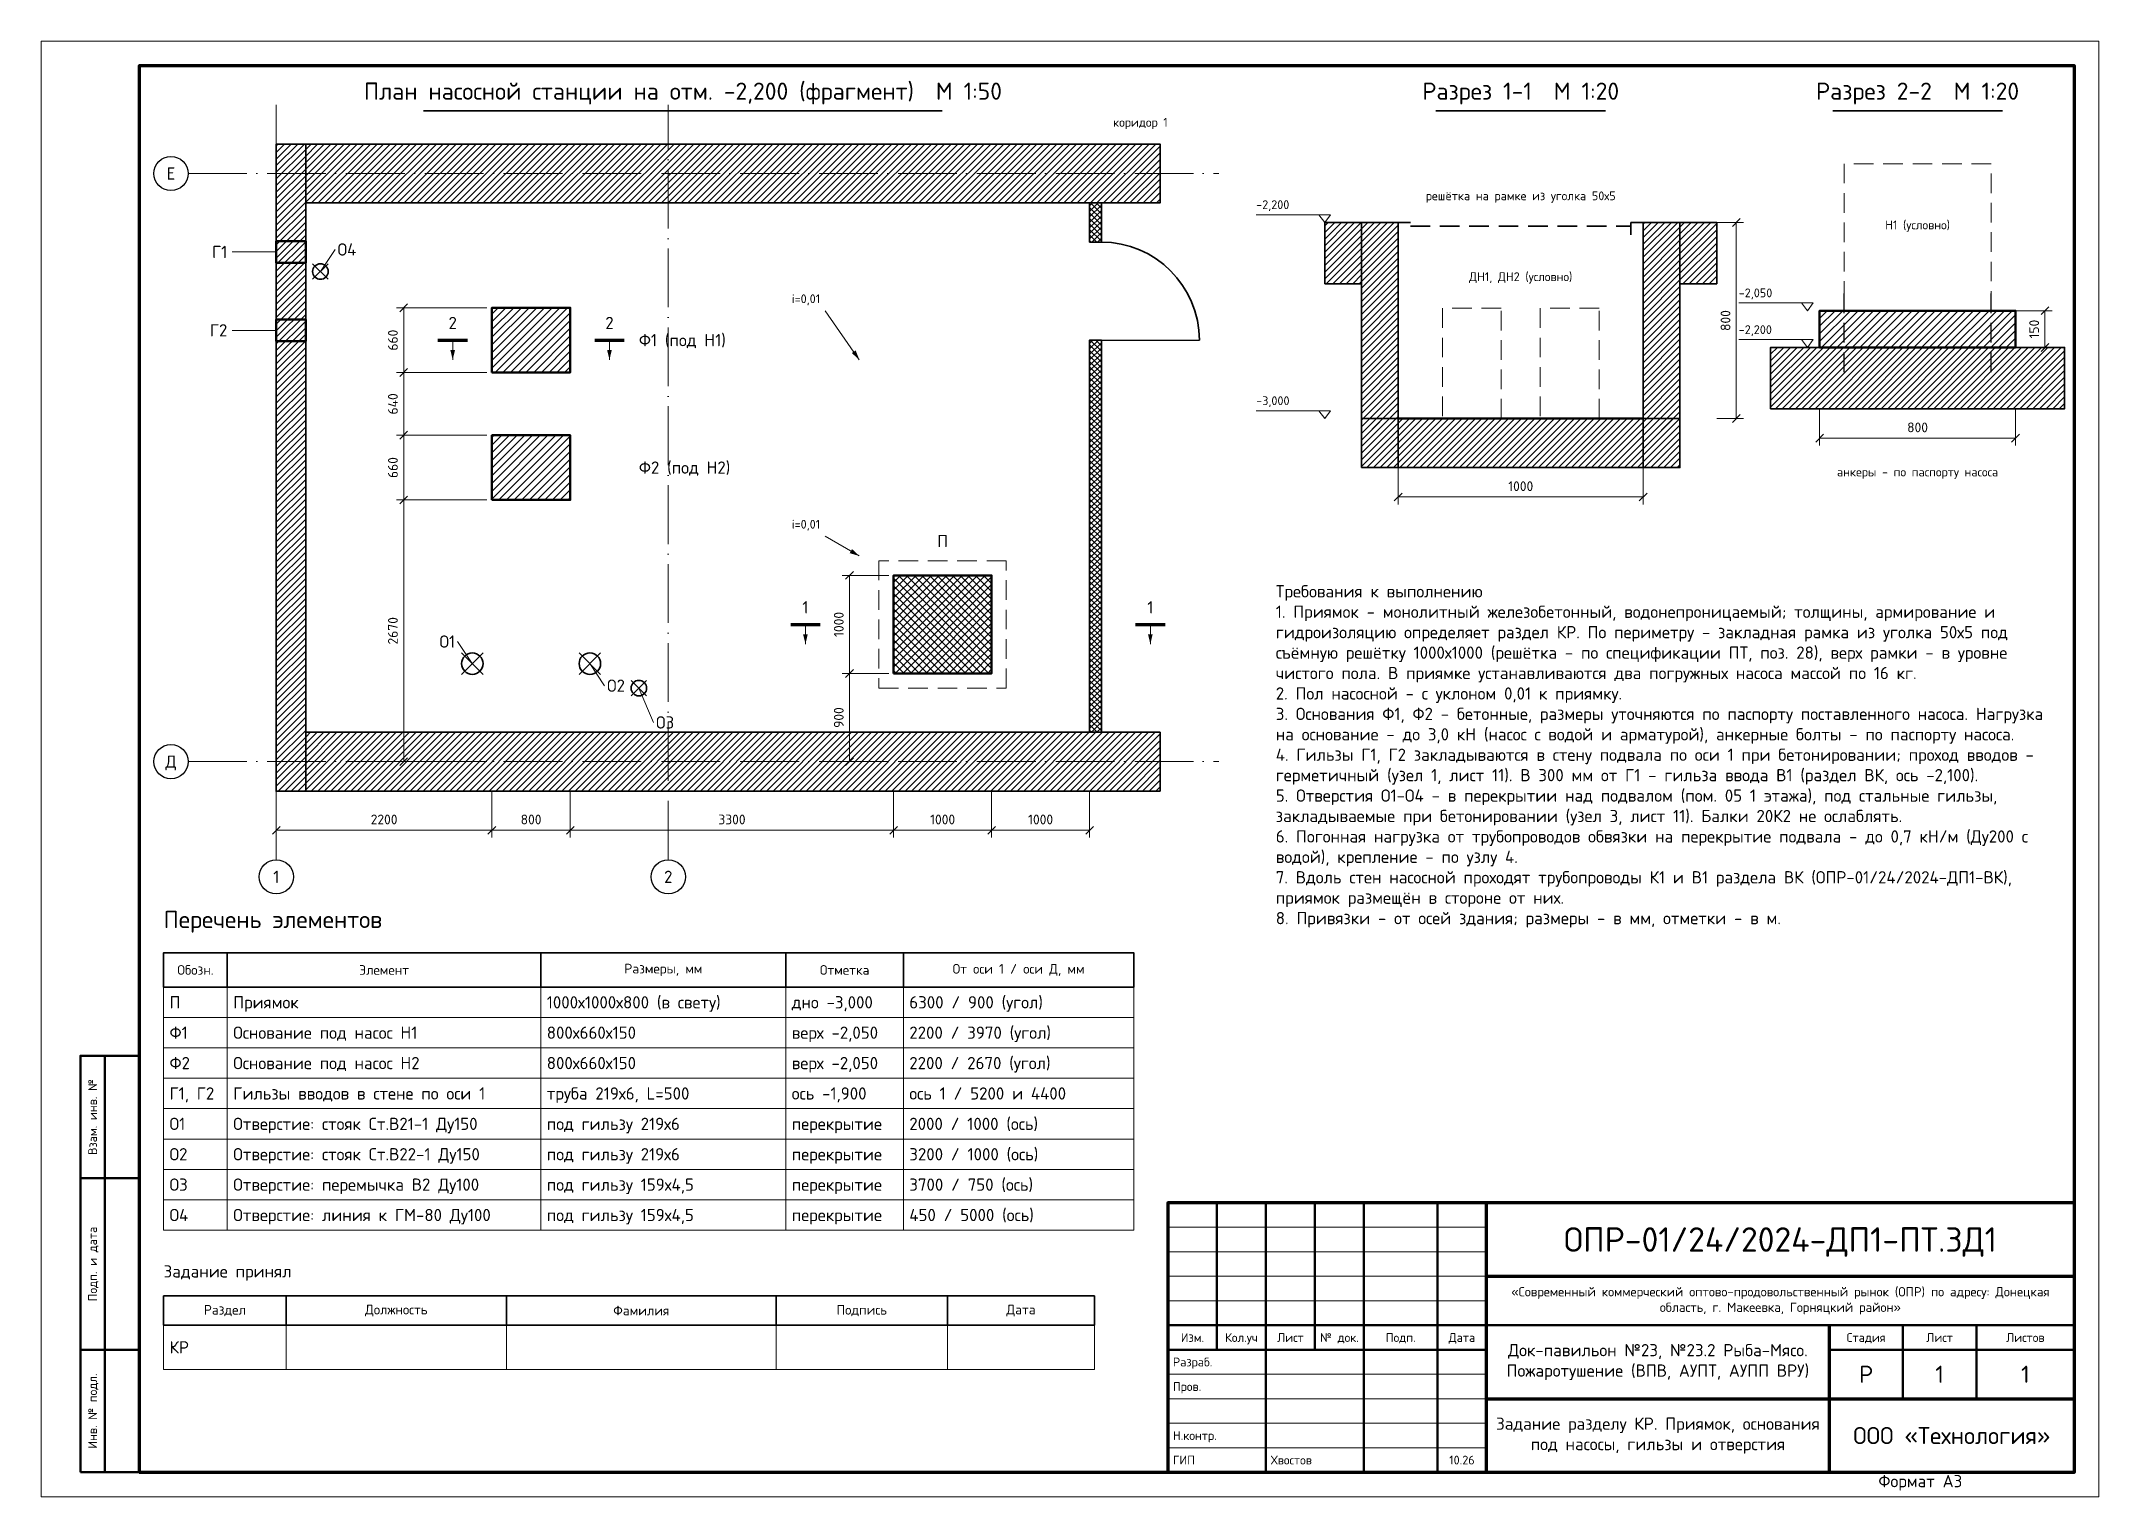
# Model space of a CAD drawing. Header units: millimetres. Extents: x 0 to 920, y 0 to 297.
# Drawn here: x 0 to 420, y 0 to 297 of the extents above; entities that cross this region are included whole.
import ezdxf
from ezdxf.enums import TextEntityAlignment as Align

# ---------------------------------------------------------------- set-up
doc = ezdxf.new("R2010")
doc.units = ezdxf.units.MM
doc.linetypes.add('ПТ_ШТРИХ', pattern=[6, 4, -2])
doc.linetypes.add('ПТ_ШТРИХПУНКТ', pattern=[16, 12, -2, 0, -2])
for name, color, linetype, lineweight in [('ПТ_выноски', 7, 'Continuous', 13), ('ПТ_контур', 7, 'Continuous', 35), ('ПТ_оси', 8, 'Continuous', 13), ('ПТ_размеры', 7, 'Continuous', 13), ('ПТ_рамка', 7, 'Continuous', 50), ('ПТ_рамка_тонк', 7, 'Continuous', 18), ('ПТ_текст', 7, 'Continuous', 18), ('ПТ_штриховка', 8, 'Continuous', 9)]:
    doc.layers.add(name, color=color, linetype=linetype, lineweight=lineweight)
doc.styles.add('ПТ', font='isocpeur.ttf')
doc.styles.add('ПТ_загл', font='isocpeur.ttf')

msp = doc.modelspace()

# ---------------------------------------------------------------- texts
at = {"layer": 'ПТ_текст'}
for s, height, style, p in [('План насосной станции на отм. -2,200 (фрагмент)  М 1:50', 3.5, 'ПТ_загл', (131, 284)), ('Разрез 1-1  М 1:20', 3.5, 'ПТ_загл', (302, 284)), ('Разрез 2-2  М 1:20', 3.5, 'ПТ_загл', (383, 284)), ('решётка на рамке из уголка 50х5', 1.8, 'ПТ', (302, 264)), ('ДН1, ДН2 (условно)', 1.8, 'ПТ', (302, 247.5)), ('2', 2.5, 'ПТ', (84, 237.5)), ('2', 2.5, 'ПТ', (116, 237.5)), ('800', 2, 'ПТ', (383, 216.6)), ('1000', 2, 'ПТ', (302, 204.6)), ('П', 2.5, 'ПТ_загл', (184, 193)), ('1', 2.5, 'ПТ', (156, 179.5)), ('1', 2.5, 'ПТ', (226.4, 179.5)), ('2200', 2, 'ПТ', (70, 136.6)), ('800', 2, 'ПТ', (100, 136.6)), ('3300', 2, 'ПТ', (141, 136.6)), ('1000', 2, 'ПТ', (184, 136.6)), ('1000', 2, 'ПТ', (204, 136.6))]:
    msp.add_text(s, height=height, dxfattribs=dict(at, style=style)).set_placement(p, align=Align.BOTTOM_CENTER)
for s, height, style, p in [('коридор 1', 1.8, 'ПТ', (218.8, 279)), ('-2,200', 1.8, 'ПТ', (248, 262.2)), ('-2,050', 1.8, 'ПТ', (346.5, 244.2)), ('-2,200', 1.8, 'ПТ', (346.5, 236.7)), ('-3,000', 1.8, 'ПТ', (248, 222.2)), ('Перечень элементов', 3.5, 'ПТ_загл', (25, 115)), ('Задание принял', 2.5, 'ПТ_загл', (25, 44)), ('Формат A3', 2.5, 'ПТ', (375, 1.2))]:
    msp.add_text(s, height=height, dxfattribs=dict(at, style=style)).set_placement(p, align=Align.BOTTOM_LEFT)
for s, height, style, p in [('Е', 2.5, 'ПТ', (26.5, 270)), ('Н1 (условно)', 1.8, 'ПТ', (383, 259.5)), ('Д', 2.5, 'ПТ', (26.5, 150)), ('1', 2.5, 'ПТ', (48, 126.5)), ('2', 2.5, 'ПТ', (128, 126.5)), ('ОПР-01/24/2024-ДП1-ПТ.ЗД1', 5, 'ПТ_загл', (355, 52.5)), ('Изм.', 1.8, 'ПТ', (235, 32.5)), ('Кол.уч', 1.8, 'ПТ', (245, 32.5)), ('Лист', 1.8, 'ПТ', (255, 32.5)), ('№ док.', 1.8, 'ПТ', (265, 32.5)), ('Подп.', 1.8, 'ПТ', (277.5, 32.5)), ('Дата', 1.8, 'ПТ', (290, 32.5)), ('Стадия', 1.8, 'ПТ', (372.5, 32.5)), ('Лист', 1.8, 'ПТ', (387.5, 32.5)), ('Листов', 1.8, 'ПТ', (405, 32.5)), ('Р', 3.5, 'ПТ', (372.5, 25)), ('1', 3.5, 'ПТ', (387.5, 25)), ('1', 3.5, 'ПТ', (405, 25)), ('ООО «Технология»', 3.5, 'ПТ', (390, 12.5)), ('10.26', 1.8, 'ПТ', (290, 7.5))]:
    msp.add_text(s, height=height, dxfattribs=dict(at, style=style)).set_placement(p, align=Align.MIDDLE_CENTER)
at = {"layer": 'ПТ_текст', "style": 'ПТ'}
for s, p in [('Г1', (38, 254)), ('Г2', (38, 238)), ('О1', (84.5, 174.5))]:
    msp.add_text(s, height=2.5, dxfattribs=at).set_placement(p, align=Align.MIDDLE_RIGHT)
for s, height, p in [('О4', 2.5, (60.5, 254.5)), ('Ф1 (под Н1)', 2.5, (122, 236)), ('Ф2 (под Н2)', 2.5, (122, 210)), ('О2', 2.5, (115.5, 165.5)), ('О3', 2.5, (125.5, 158)), ('П', 2.5, (26.2, 100.9)), ('Приямок', 2.5, (39.2, 100.9)), ('1000х1000х800 (в свету)', 2.5, (103.2, 100.9)), ('дно -3,000', 2.5, (153.2, 100.9)), ('6300 / 900 (угол)', 2.5, (177.2, 100.9)), ('Ф1', 2.5, (26.2, 94.7)), ('Основание под насос Н1', 2.5, (39.2, 94.7)), ('800х660х150', 2.5, (103.2, 94.7)), ('верх -2,050', 2.5, (153.2, 94.7)), ('2200 / 3970 (угол)', 2.5, (177.2, 94.7)), ('Ф2', 2.5, (26.2, 88.5)), ('Основание под насос Н2', 2.5, (39.2, 88.5)), ('800х660х150', 2.5, (103.2, 88.5)), ('верх -2,050', 2.5, (153.2, 88.5)), ('2200 / 2670 (угол)', 2.5, (177.2, 88.5)), ('Г1, Г2', 2.5, (26.2, 82.3)), ('Гильзы вводов в стене по оси 1', 2.5, (39.2, 82.3)), ('труба 219х6, L=500', 2.5, (103.2, 82.3)), ('ось -1,900', 2.5, (153.2, 82.3)), ('ось 1 / 5200 и 4400', 2.5, (177.2, 82.3)), ('О1', 2.5, (26.2, 76.1)), ('Отверстие: стояк Ст.В21-1 Ду150', 2.5, (39.2, 76.1)), ('под гильзу 219х6', 2.5, (103.2, 76.1)), ('перекрытие', 2.5, (153.2, 76.1)), ('2000 / 1000 (ось)', 2.5, (177.2, 76.1)), ('3200 / 1000 (ось)', 2.5, (177.2, 69.9)), ('О2', 2.5, (26.2, 69.9)), ('Отверстие: стояк Ст.В22-1 Ду150', 2.5, (39.2, 69.9)), ('под гильзу 219х6', 2.5, (103.2, 69.9)), ('перекрытие', 2.5, (153.2, 69.9)), ('О3', 2.5, (26.2, 63.7)), ('Отверстие: перемычка В2 Ду100', 2.5, (39.2, 63.7)), ('под гильзу 159х4,5', 2.5, (103.2, 63.7)), ('перекрытие', 2.5, (153.2, 63.7)), ('3700 / 750 (ось)', 2.5, (177.2, 63.7)), ('450 / 5000 (ось)', 2.5, (177.2, 57.5)), ('О4', 2.5, (26.2, 57.5)), ('Отверстие: линия к ГМ-80 Ду100', 2.5, (39.2, 57.5)), ('под гильзу 159х4,5', 2.5, (103.2, 57.5)), ('перекрытие', 2.5, (153.2, 57.5)), ('КР', 2.5, (26.2, 30.5)), ('Разраб.', 1.8, (231, 27.5)), ('Пров.', 1.8, (231, 22.5)), ('Н.контр.', 1.8, (231, 12.5)), ('ГИП', 1.8, (231, 7.5)), ('Хвостов', 1.8, (251, 7.5))]:
    msp.add_text(s, height=height, dxfattribs=at).set_placement(p, align=Align.MIDDLE_LEFT)
for p in [(159, 243), (159, 197)]:
    msp.add_text('i=0,01', height=1.8, dxfattribs=at).set_placement(p, align=Align.BOTTOM_RIGHT)
for s, p in [('800', (345.4, 240)), ('150', (408.4, 238.25)), ('660', (73.4, 236)), ('640', (73.4, 223)), ('660', (73.4, 210)), ('2670', (73.4, 176.7)), ('1000', (164.4, 178)), ('900', (164.4, 159))]:
    msp.add_text(s, height=2, rotation=90, dxfattribs=at).set_placement(p, align=Align.BOTTOM_CENTER)
msp.add_text('анкеры - по паспорту насоса', height=1.8, dxfattribs=at).set_placement((383, 210), align=Align.TOP_CENTER)
for s, p in [('Взам. инв. №', (10.5, 77.5)), ('Подп. и дата', (10.5, 47.5)), ('Инв. № подл.', (10.5, 17.5))]:
    msp.add_text(s, height=1.8, rotation=90, dxfattribs=at).set_placement(p, align=Align.MIDDLE_CENTER)
for s, insert, char_height, width, attachment_point in [('Требования к выполнению \\P1. Приямок - монолитный железобетонный, водонепроницаемый; толщины, армирование и гидроизоляцию определяет раздел КР. По периметру - закладная рамка из уголка 50х5 под съёмную решётку 1000х1000 (решётка - по спецификации ПТ, поз. 28), верх рамки - в уровне чистого пола. В приямке устанавливаются два погружных насоса массой по 16 кг. \\P2. Пол насосной - с уклоном 0,01 к приямку. \\P3. Основания Ф1, Ф2 - бетонные, размеры уточняются по паспорту поставленного насоса. Нагрузка на основание - до 3,0 кН (насос с водой и арматурой), анкерные болты - по паспорту насоса. \\P4. Гильзы Г1, Г2 закладываются в стену подвала по оси 1 при бетонировании; проход вводов - герметичный (узел 1, лист 11). В 300 мм от Г1 - гильза ввода В1 (раздел ВК, ось -2,100). \\P5. Отверстия О1-О4 - в перекрытии над подвалом (пом. 05 1 этажа), под стальные гильзы, закладываемые при бетонировании (узел 3, лист 11). Балки 20К2 не ослаблять. \\P6. Погонная нагрузка от трубопроводов обвязки на перекрытие подвала - до 0,7 кН/м (Ду200 с водой), крепление - по узлу 4. \\P7. Вдоль стен насосной проходят трубопроводы К1 и В1 раздела ВК (ОПР-01/24/2024-ДП1-ВК), приямок размещён в стороне от них. \\P8. Привязки - от осей здания; размеры - в мм, отметки - в м.', (252, 186), 2.5, 160, 1), ('Обозн.', (31.5, 107.5), 1.98, 11.5, 5), ('Элемент', (70, 107.5), 1.98, 62.5, 5), ('Размеры, мм', (127, 107.5), 1.98, 48.5, 5), ('Отметка', (164, 107.5), 1.98, 22.5, 5), ('От оси 1 / оси Д, мм', (199.5, 107.5), 1.98, 45.5, 5), ('«Современный коммерческий оптово-продовольственный рынок (ОПР) по адресу: Донецкая область, г. Макеевка, Горняцкий район»', (355, 40), 1.9, 116, 5), ('Раздел', (37.5, 38), 1.98, 23.5, 5), ('Должность', (72.5, 38), 1.98, 43.5, 5), ('Фамилия', (122.5, 38), 1.98, 53.5, 5), ('Подпись', (167.5, 38), 1.98, 33.5, 5), ('Дата', (200, 38), 1.98, 28.5, 5), ('Док-павильон №23, №23.2 Рыба-Мясо. Пожаротушение (ВПВ, АУПТ, АУПП ВРУ)', (330, 27.5), 2.5, 66, 5), ('Задание разделу КР. Приямок, основания под насосы, гильзы и отверстия', (330, 12.5), 2.5, 66, 5)]:
    msp.add_mtext(s, dxfattribs=dict(at, insert=insert, char_height=char_height, width=width, attachment_point=attachment_point))

# ---------------------------------------------------------------- blocks, each defined once
blk = doc.blocks.new('ARROW')
h = blk.add_hatch(color=7)
h.dxf.hatch_style = 1
h.paths.add_polyline_path([(0, 0), (-2.5, 0.6), (-2.5, -0.6)])

# ---------------------------------------------------------------- hatches: boundary and pattern name
at = {"layer": 'ПТ_штриховка'}
h = msp.add_hatch(dxfattribs=at)
h.set_pattern_fill('ANSI31', color=8, scale=0.3)
h.paths.add_polyline_path([(48, 144), (54, 144), (54, 276), (48, 276)])
h = msp.add_hatch(dxfattribs=at)
h.set_pattern_fill('ANSI31', color=8, scale=0.3)
h.paths.add_polyline_path([(54, 264), (228.4, 264), (228.4, 276), (54, 276)])
h = msp.add_hatch(dxfattribs=at)
h.set_pattern_fill('ANSI37', color=8, scale=0.25)
h.paths.add_polyline_path([(214, 256), (216.4, 256), (216.4, 264), (214, 264)])
h = msp.add_hatch(dxfattribs=at)
h.set_pattern_fill('ANSI31', color=8, scale=0.3)
h.paths.add_polyline_path([(262, 247.5), (269.5, 247.5), (269.5, 260), (262, 260)])
h = msp.add_hatch(dxfattribs=at)
h.set_pattern_fill('ANSI31', color=8, scale=0.3)
h.paths.add_polyline_path([(269.5, 210), (277, 210), (277, 260), (269.5, 260)])
h = msp.add_hatch(dxfattribs=at)
h.set_pattern_fill('ANSI31', color=8, scale=0.3)
h.paths.add_polyline_path([(327, 210), (334.5, 210), (334.5, 260), (327, 260)])
h = msp.add_hatch(dxfattribs=at)
h.set_pattern_fill('ANSI31', color=8, scale=0.3)
h.paths.add_polyline_path([(334.5, 247.5), (342, 247.5), (342, 260), (334.5, 260)])
h = msp.add_hatch(dxfattribs=at)
h.set_pattern_fill('ANSI31', scale=0.35)
h.paths.add_polyline_path([(92, 229.4), (108, 229.4), (108, 242.6), (92, 242.6)])
h = msp.add_hatch(dxfattribs=at)
h.set_pattern_fill('ANSI31', scale=0.35)
h.paths.add_polyline_path([(363, 234.5), (403, 234.5), (403, 242), (363, 242)])
h = msp.add_hatch(dxfattribs=at)
h.set_pattern_fill('ANSI37', color=8, scale=0.25)
h.paths.add_polyline_path([(214, 156), (216.4, 156), (216.4, 236), (214, 236)])
h = msp.add_hatch(dxfattribs=at)
h.set_pattern_fill('ANSI31', color=8, scale=0.3)
h.paths.add_polyline_path([(353, 222), (413, 222), (413, 234.5), (353, 234.5)])
h = msp.add_hatch(dxfattribs=at)
h.set_pattern_fill('ANSI31', color=8, scale=0.3)
h.paths.add_polyline_path([(269.5, 210), (334.5, 210), (334.5, 220), (269.5, 220)])
h = msp.add_hatch(dxfattribs=at)
h.set_pattern_fill('ANSI31', scale=0.35)
h.paths.add_polyline_path([(92, 203.4), (108, 203.4), (108, 216.6), (92, 216.6)])
h = msp.add_hatch(dxfattribs=at)
h.set_pattern_fill('ANSI37', scale=0.35)
h.paths.add_polyline_path([(174, 168), (194, 168), (194, 188), (174, 188)])
h = msp.add_hatch(dxfattribs=at)
h.set_pattern_fill('ANSI31', color=8, scale=0.3)
h.paths.add_polyline_path([(54, 144), (228.4, 144), (228.4, 156), (54, 156)])

# ---------------------------------------------------------------- linework, layer by layer
at = {"layer": 'ПТ_выноски'}
for p, q in [((48, 254), (39, 254)), ((57, 250), (60, 254.5)), ((48, 238), (39, 238)), ((88, 170), (85, 174.5)), ((112, 170), (115, 165.5)), ((122, 165), (125, 158))]:
    msp.add_line(p, q, dxfattribs=at)
at = {"layer": 'ПТ_контур', "lineweight": 35}
for p, q in [((78.06, 282.8), (183.94, 282.8)), ((284.68, 282.8), (319.32, 282.8)), ((365.68, 282.8), (400.32, 282.8))]:
    msp.add_line(p, q, dxfattribs=at)
at = {"layer": 'ПТ_контур', "linetype": 'ПТ_ШТРИХ', "lineweight": 35}
msp.add_line((279.5, 259.25), (324.5, 259.25), dxfattribs=at)
at = {"layer": 'ПТ_контур', "lineweight": 18}
for p, q in [((55.41, 248.41), (58.59, 251.59)), ((55.41, 251.59), (58.59, 248.41)), ((85.81, 167.81), (90.19, 172.19)), ((85.81, 172.19), (90.19, 167.81)), ((109.81, 167.81), (114.19, 172.19)), ((109.81, 172.19), (114.19, 167.81)), ((120.41, 163.41), (123.59, 166.59)), ((120.41, 166.59), (123.59, 163.41))]:
    msp.add_line(p, q, dxfattribs=at)
at = {"layer": 'ПТ_контур', "linetype": 'ПТ_ШТРИХ', "lineweight": 25}
for p, q in [((368, 229.5), (368, 245.5)), ((398, 229.5), (398, 245.5))]:
    msp.add_line(p, q, dxfattribs=at)
at = {"layer": 'ПТ_контур', "lineweight": 70}
for p, q in [((81, 236), (87, 236)), ((113, 236), (119, 236)), ((153, 178), (159, 178)), ((223.4, 178), (229.4, 178))]:
    msp.add_line(p, q, dxfattribs=at)
at = {"layer": 'ПТ_контур', "lineweight": 25}
msp.add_line((216.4, 236), (236.4, 236), dxfattribs=at)
at = {"layer": 'ПТ_контур', "lineweight": 50}
msp.add_line((277, 220), (327, 220), dxfattribs=at)
at = {"layer": 'ПТ_контур', "lineweight": 35}
for points in [[(48, 144), (54, 144), (54, 276), (48, 276)], [(54, 264), (228.4, 264), (228.4, 276), (54, 276)], [(214, 256), (216.4, 256), (216.4, 264), (214, 264)], [(262, 247.5), (269.5, 247.5), (269.5, 260), (262, 260)], [(269.5, 210), (277, 210), (277, 260), (269.5, 260)], [(327, 210), (334.5, 210), (334.5, 260), (327, 260)], [(334.5, 247.5), (342, 247.5), (342, 260), (334.5, 260)], [(214, 156), (216.4, 156), (216.4, 236), (214, 236)], [(353, 222), (413, 222), (413, 234.5), (353, 234.5)], [(269.5, 210), (334.5, 210), (334.5, 220), (269.5, 220)], [(54, 144), (228.4, 144), (228.4, 156), (54, 156)]]:
    msp.add_lwpolyline(points, close=True, dxfattribs=at)
at = {"layer": 'ПТ_контур', "linetype": 'ПТ_ШТРИХ', "lineweight": 18}
for points in [[(368, 242), (398, 242), (398, 272), (368, 272)], [(286, 220), (298, 220), (298, 242.5), (286, 242.5)], [(306, 220), (318, 220), (318, 242.5), (306, 242.5)], [(171, 165), (197, 165), (197, 191), (171, 191)]]:
    msp.add_lwpolyline(points, close=True, dxfattribs=at)
at = {"layer": 'ПТ_контур', "lineweight": 35}
for points in [[(277, 257.5), (277, 260), (279.5, 260)], [(324.5, 257.5), (324.5, 260), (327, 260)]]:
    msp.add_lwpolyline(points, dxfattribs=at)
at = {"layer": 'ПТ_контур', "lineweight": 50}
for points in [[(48, 251.8), (54, 251.8), (54, 256.2), (48, 256.2)], [(48, 235.8), (54, 235.8), (54, 240.2), (48, 240.2)], [(92, 229.4), (108, 229.4), (108, 242.6), (92, 242.6)], [(363, 234.5), (403, 234.5), (403, 242), (363, 242)], [(92, 203.4), (108, 203.4), (108, 216.6), (92, 216.6)], [(174, 168), (194, 168), (194, 188), (174, 188)]]:
    msp.add_lwpolyline(points, close=True, dxfattribs=at)
at = {"layer": 'ПТ_контур', "lineweight": 25}
for centre in [(26.5, 270), (26.5, 150), (48, 126.5), (128, 126.5)]:
    msp.add_circle(centre, 3.5, dxfattribs=at)
at = {"layer": 'ПТ_контур', "lineweight": 35}
for centre, radius in [((57, 250), 1.59), ((88, 170), 2.19), ((112, 170), 2.19), ((122, 165), 1.59)]:
    msp.add_circle(centre, radius, dxfattribs=at)
at = {"layer": 'ПТ_контур'}
msp.add_arc((216.4, 236), 20, 0, 90, dxfattribs=at)
at = {"layer": 'ПТ_оси', "linetype": 'ПТ_ШТРИХПУНКТ', "lineweight": 13}
for p, q in [((48, 130), (48, 284)), ((128, 130), (128, 284)), ((30, 270), (240.4, 270)), ((30, 150), (240.4, 150))]:
    msp.add_line(p, q, dxfattribs=at)
at = {"layer": 'ПТ_размеры', "lineweight": 25}
for p, q in [((345.2, 259.2), (346.8, 260.8)), ((73.2, 241.8), (74.8, 243.4)), ((408.2, 241.2), (409.8, 242.8)), ((408.2, 233.7), (409.8, 235.3)), ((73.2, 228.6), (74.8, 230.2)), ((73.2, 228.6), (74.8, 230.2)), ((345.2, 219.2), (346.8, 220.8)), ((73.2, 215.8), (74.8, 217.4)), ((73.2, 215.8), (74.8, 217.4)), ((362.2, 215.2), (363.8, 216.8)), ((402.2, 215.2), (403.8, 216.8)), ((73.2, 202.6), (74.8, 204.2)), ((73.2, 202.6), (74.8, 204.2)), ((276.2, 203.2), (277.8, 204.8)), ((326.2, 203.2), (327.8, 204.8)), ((164.2, 187.2), (165.8, 188.8)), ((164.2, 167.2), (165.8, 168.8)), ((164.2, 167.2), (165.8, 168.8)), ((73.2, 149.2), (74.8, 150.8)), ((164.2, 149.2), (165.8, 150.8)), ((47.2, 135.2), (48.8, 136.8)), ((91.2, 135.2), (92.8, 136.8)), ((91.2, 135.2), (92.8, 136.8)), ((107.2, 135.2), (108.8, 136.8)), ((107.2, 135.2), (108.8, 136.8)), ((173.2, 135.2), (174.8, 136.8)), ((173.2, 135.2), (174.8, 136.8)), ((193.2, 135.2), (194.8, 136.8)), ((193.2, 135.2), (194.8, 136.8)), ((213.2, 135.2), (214.8, 136.8))]:
    msp.add_line(p, q, dxfattribs=at)
at = {"layer": 'ПТ_размеры'}
for p, q in [((342, 260), (347.5, 260)), ((346, 220), (346, 260)), ((91, 242.6), (72.5, 242.6)), ((74, 229.4), (74, 242.6)), ((403, 242), (410.5, 242)), ((409, 234.5), (409, 242)), ((403, 234.5), (410.5, 234.5)), ((91, 229.4), (72.5, 229.4)), ((91, 229.4), (72.5, 229.4)), ((74, 216.6), (74, 229.4)), ((342, 220), (347.5, 220)), ((363, 222), (363, 214.5)), ((403, 222), (403, 214.5)), ((91, 216.6), (72.5, 216.6)), ((91, 216.6), (72.5, 216.6)), ((74, 203.4), (74, 216.6)), ((363, 216), (403, 216)), ((277, 210), (277, 202.5)), ((327, 210), (327, 202.5)), ((91, 203.4), (72.5, 203.4)), ((91, 203.4), (72.5, 203.4)), ((74, 150), (74, 203.4)), ((277, 204), (327, 204)), ((173, 188), (163.5, 188)), ((165, 168), (165, 188)), ((173, 168), (163.5, 168)), ((173, 168), (163.5, 168)), ((165, 150), (165, 168)), ((91, 150), (72.5, 150)), ((173, 150), (163.5, 150)), ((48, 144), (48, 134.5)), ((92, 144), (92, 134.5)), ((92, 144), (92, 134.5)), ((108, 144), (108, 134.5)), ((108, 144), (108, 134.5)), ((174, 144), (174, 134.5)), ((174, 144), (174, 134.5)), ((194, 144), (194, 134.5)), ((194, 144), (194, 134.5)), ((214, 144), (214, 134.5)), ((48, 136), (92, 136)), ((92, 136), (108, 136)), ((108, 136), (174, 136)), ((174, 136), (194, 136)), ((194, 136), (214, 136))]:
    msp.add_line(p, q, dxfattribs=at)
at = {"layer": 'ПТ_рамка', "lineweight": 50}
for p, q in [((13, 65), (13, 90)), ((13, 30), (13, 65)), ((240, 30), (240, 60)), ((250, 30), (250, 60)), ((260, 30), (260, 60)), ((270, 30), (270, 60)), ((285, 30), (285, 60)), ((230, 35), (295, 35)), ((295, 35), (415, 35)), ((380, 20), (380, 35)), ((395, 20), (395, 35)), ((13, 5), (13, 30)), ((230, 30), (295, 30)), ((250, 5), (250, 30)), ((270, 5), (270, 30)), ((285, 5), (285, 30)), ((365, 30), (415, 30))]:
    msp.add_line(p, q, dxfattribs=at)
at = {"layer": 'ПТ_рамка', "lineweight": 70}
for p, q in [((295, 5), (295, 60)), ((295, 45), (415, 45)), ((365, 5), (365, 35)), ((295, 20), (415, 20))]:
    msp.add_line(p, q, dxfattribs=at)
at = {"layer": 'ПТ_рамка', "lineweight": 18}
for p, q in [((230, 55), (295, 55)), ((230, 50), (295, 50)), ((230, 45), (295, 45)), ((230, 40), (295, 40)), ((230, 25), (295, 25)), ((230, 20), (295, 20)), ((230, 15), (295, 15)), ((230, 10), (295, 10))]:
    msp.add_line(p, q, dxfattribs=at)
at = {"layer": 'ПТ_рамка', "lineweight": 70}
for points in [[(20, 5), (415, 5), (415, 292), (20, 292)], [(230, 5), (415, 5), (415, 60), (230, 60)]]:
    msp.add_lwpolyline(points, close=True, dxfattribs=at)
at = {"layer": 'ПТ_рамка', "lineweight": 50}
for points in [[(8, 65), (20, 65), (20, 90), (8, 90)], [(8, 30), (20, 30), (20, 65), (8, 65)], [(8, 5), (20, 5), (20, 30), (8, 30)]]:
    msp.add_lwpolyline(points, close=True, dxfattribs=at)
at = {"layer": 'ПТ_рамка_тонк', "lineweight": 35}
for p, q in [((25, 111), (25, 104)), ((38, 111), (38, 104)), ((102, 111), (102, 104)), ((152, 111), (152, 104)), ((176, 111), (176, 104)), ((223, 111), (223, 104)), ((25, 41), (25, 35)), ((50, 41), (50, 35)), ((95, 41), (95, 35)), ((150, 41), (150, 35)), ((185, 41), (185, 35)), ((215, 41), (215, 35))]:
    msp.add_line(p, q, dxfattribs=at)
at = {"layer": 'ПТ_рамка_тонк'}
for p, q in [((25, 104), (25, 97.8)), ((38, 104), (38, 97.8)), ((102, 104), (102, 97.8)), ((152, 104), (152, 97.8)), ((176, 104), (176, 97.8)), ((223, 104), (223, 97.8)), ((25, 97.8), (223, 97.8)), ((25, 97.8), (25, 91.6)), ((38, 97.8), (38, 91.6)), ((102, 97.8), (102, 91.6)), ((152, 97.8), (152, 91.6)), ((176, 97.8), (176, 91.6)), ((223, 97.8), (223, 91.6)), ((25, 91.6), (223, 91.6)), ((25, 91.6), (25, 85.4)), ((38, 91.6), (38, 85.4)), ((102, 91.6), (102, 85.4)), ((152, 91.6), (152, 85.4)), ((176, 91.6), (176, 85.4)), ((223, 91.6), (223, 85.4)), ((25, 85.4), (223, 85.4)), ((25, 85.4), (25, 79.2)), ((38, 85.4), (38, 79.2)), ((102, 85.4), (102, 79.2)), ((152, 85.4), (152, 79.2)), ((176, 85.4), (176, 79.2)), ((223, 85.4), (223, 79.2)), ((25, 79.2), (223, 79.2)), ((25, 79.2), (25, 73)), ((38, 79.2), (38, 73)), ((102, 79.2), (102, 73)), ((152, 79.2), (152, 73)), ((176, 79.2), (176, 73)), ((223, 79.2), (223, 73)), ((25, 73), (223, 73)), ((25, 73), (25, 66.8)), ((38, 73), (38, 66.8)), ((102, 73), (102, 66.8)), ((152, 73), (152, 66.8)), ((176, 73), (176, 66.8)), ((223, 73), (223, 66.8)), ((25, 66.8), (223, 66.8)), ((25, 66.8), (25, 60.6)), ((38, 66.8), (38, 60.6)), ((102, 66.8), (102, 60.6)), ((152, 66.8), (152, 60.6)), ((176, 66.8), (176, 60.6)), ((223, 66.8), (223, 60.6)), ((25, 60.6), (223, 60.6)), ((25, 60.6), (25, 54.4)), ((38, 60.6), (38, 54.4)), ((102, 60.6), (102, 54.4)), ((152, 60.6), (152, 54.4)), ((176, 60.6), (176, 54.4)), ((223, 60.6), (223, 54.4)), ((25, 54.4), (223, 54.4)), ((25, 35), (25, 26)), ((50, 35), (50, 26)), ((95, 35), (95, 26)), ((150, 35), (150, 26)), ((185, 35), (185, 26)), ((215, 35), (215, 26)), ((25, 26), (215, 26))]:
    msp.add_line(p, q, dxfattribs=at)
at = {"layer": 'ПТ_рамка_тонк', "lineweight": 13}
msp.add_lwpolyline([(0, 0), (420, 0), (420, 297), (0, 297)], close=True, dxfattribs=at)
at = {"layer": 'ПТ_рамка_тонк', "lineweight": 35}
for points in [[(25, 104), (223, 104), (223, 111), (25, 111)], [(25, 35), (215, 35), (215, 41), (25, 41)]]:
    msp.add_lwpolyline(points, close=True, dxfattribs=at)
at = {"layer": 'ПТ_текст'}
for p, q in [((262, 261.6), (248, 261.6)), ((360.5, 243.6), (346.5, 243.6)), ((360.5, 236.1), (346.5, 236.1)), ((262, 221.6), (248, 221.6))]:
    msp.add_line(p, q, dxfattribs=at)
at = {"layer": 'ПТ_текст', "lineweight": 18}
for p, q in [((160, 242), (167, 232)), ((84, 236), (84, 232)), ((116, 236), (116, 232)), ((160, 196), (167, 191.96)), ((156, 178), (156, 174)), ((226.4, 178), (226.4, 174))]:
    msp.add_line(p, q, dxfattribs=at)
at = {"layer": 'ПТ_текст'}
for points in [[(262, 260), (260.8, 261.6), (263.2, 261.6)], [(360.5, 242), (359.3, 243.6), (361.7, 243.6)], [(360.5, 234.5), (359.3, 236.1), (361.7, 236.1)], [(262, 220), (260.8, 221.6), (263.2, 221.6)]]:
    msp.add_lwpolyline(points, close=True, dxfattribs=at)

# ---------------------------------------------------------------- block references
at = {"layer": 'ПТ_текст', "xscale": 0.8, "yscale": 0.8}
for p, rotation in [((84, 232), 270), ((116, 232), 270), ((167, 232), -55), ((167, 191.96), -30), ((156, 174), 270), ((226.4, 174), 270)]:
    msp.add_blockref('ARROW', p, dxfattribs=dict(at, rotation=rotation))

msp.set_redraw_order([(e.dxf.handle, doc.entitydb.next_handle()) for e in msp.query("TEXT MTEXT ATTDEF DIMENSION ARC_DIMENSION")])  # texts and dimensions are drawn at this point

doc.saveas('drawing.dxf')
